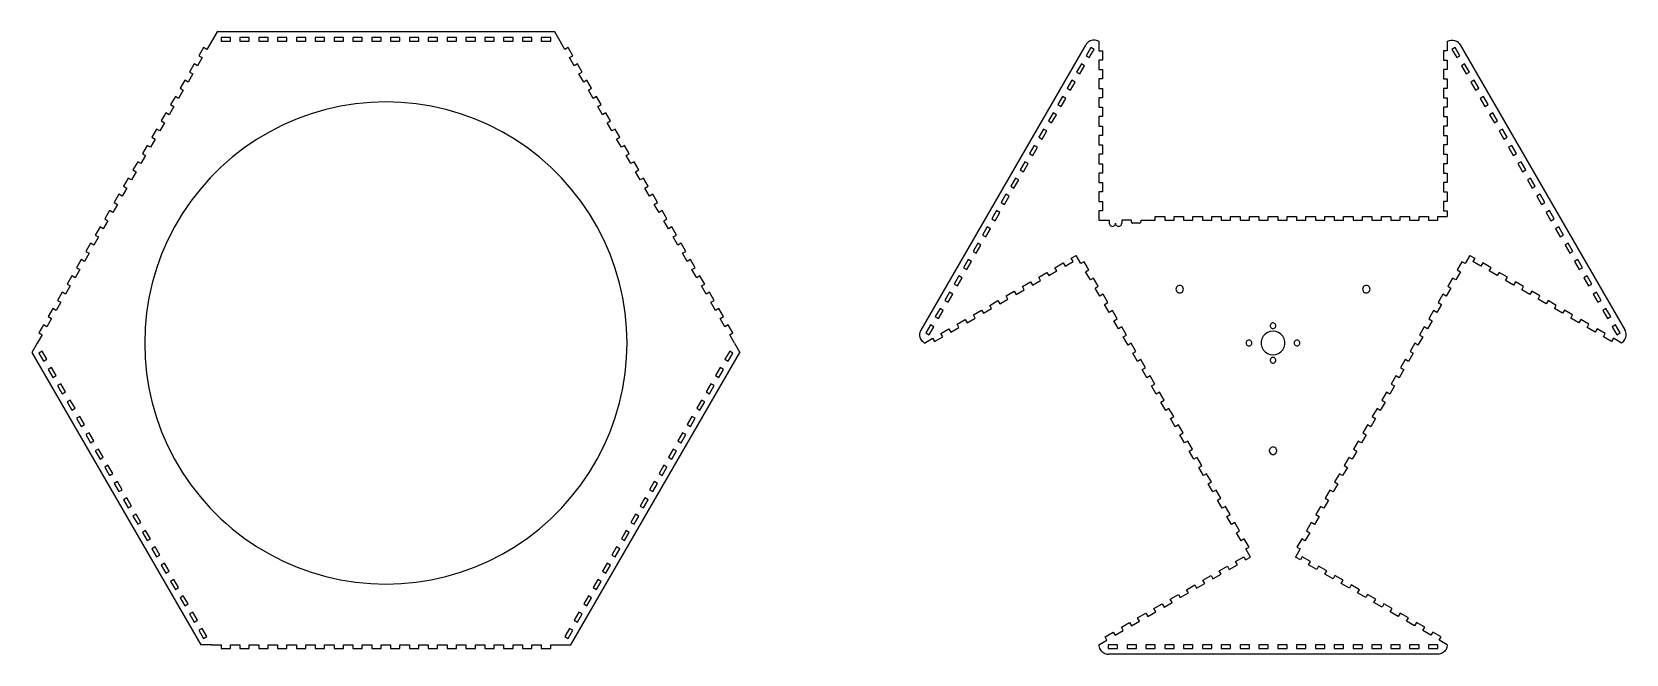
# Model space of a CAD drawing. Header units: metres. Extents: x -188 to 659, y 6 to 336.
import ezdxf

# ---------------------------------------------------------------- set-up
doc = ezdxf.new("R2010")
doc.units = ezdxf.units.M

msp = doc.modelspace()

# ---------------------------------------------------------------- linework, layer by layer
at = {"layer": 'base'}
for p, q in [((-89.4, 336.21), (-94.79, 326.88)), ((89.82, 336.21), (-89.4, 336.21)), ((-82.29, 333.21), (-87.29, 333.21)), ((-87.29, 333.21), (-87.29, 331.21)), ((-87.29, 331.21), (-82.29, 331.21)), ((-82.29, 331.21), (-82.29, 333.21)), ((-72.29, 333.21), (-77.29, 333.21)), ((-77.29, 333.21), (-77.29, 331.21)), ((-77.29, 331.21), (-72.29, 331.21)), ((-72.29, 331.21), (-72.29, 333.21)), ((-62.29, 333.21), (-67.29, 333.21)), ((-67.29, 333.21), (-67.29, 331.21)), ((-67.29, 331.21), (-62.29, 331.21)), ((-62.29, 331.21), (-62.29, 333.21)), ((-52.29, 333.21), (-57.29, 333.21)), ((-57.29, 333.21), (-57.29, 331.21)), ((-57.29, 331.21), (-52.29, 331.21)), ((-52.29, 331.21), (-52.29, 333.21)), ((-42.29, 333.21), (-47.29, 333.21)), ((-47.29, 333.21), (-47.29, 331.21)), ((-47.29, 331.21), (-42.29, 331.21)), ((-42.29, 331.21), (-42.29, 333.21)), ((-32.29, 333.21), (-37.29, 333.21)), ((-37.29, 333.21), (-37.29, 331.21)), ((-37.29, 331.21), (-32.29, 331.21)), ((-32.29, 331.21), (-32.29, 333.21)), ((-22.29, 333.21), (-27.29, 333.21)), ((-27.29, 333.21), (-27.29, 331.21)), ((-27.29, 331.21), (-22.29, 331.21)), ((-22.29, 331.21), (-22.29, 333.21)), ((-12.29, 333.21), (-17.29, 333.21)), ((-17.29, 333.21), (-17.29, 331.21)), ((-17.29, 331.21), (-12.29, 331.21)), ((-12.29, 331.21), (-12.29, 333.21)), ((-2.29, 333.21), (-7.29, 333.21)), ((-7.29, 333.21), (-7.29, 331.21)), ((-7.29, 331.21), (-2.29, 331.21)), ((-2.29, 331.21), (-2.29, 333.21)), ((7.71, 333.21), (2.71, 333.21)), ((2.71, 333.21), (2.71, 331.21)), ((2.71, 331.21), (7.71, 331.21)), ((7.71, 331.21), (7.71, 333.21)), ((17.71, 333.21), (12.71, 333.21)), ((12.71, 333.21), (12.71, 331.21)), ((12.71, 331.21), (17.71, 331.21)), ((17.71, 331.21), (17.71, 333.21)), ((27.71, 333.21), (22.71, 333.21)), ((22.71, 333.21), (22.71, 331.21)), ((22.71, 331.21), (27.71, 331.21)), ((27.71, 331.21), (27.71, 333.21)), ((37.71, 333.21), (32.71, 333.21)), ((32.71, 333.21), (32.71, 331.21)), ((32.71, 331.21), (37.71, 331.21)), ((37.71, 331.21), (37.71, 333.21)), ((47.71, 333.21), (42.71, 333.21)), ((42.71, 333.21), (42.71, 331.21)), ((42.71, 331.21), (47.71, 331.21)), ((47.71, 331.21), (47.71, 333.21)), ((57.71, 333.21), (52.71, 333.21)), ((52.71, 333.21), (52.71, 331.21)), ((52.71, 331.21), (57.71, 331.21)), ((57.71, 331.21), (57.71, 333.21)), ((67.71, 333.21), (62.71, 333.21)), ((62.71, 333.21), (62.71, 331.21)), ((62.71, 331.21), (67.71, 331.21)), ((67.71, 331.21), (67.71, 333.21)), ((77.71, 333.21), (72.71, 333.21)), ((72.71, 333.21), (72.71, 331.21)), ((72.71, 331.21), (77.71, 331.21)), ((77.71, 331.21), (77.71, 333.21)), ((87.71, 333.21), (82.71, 333.21)), ((82.71, 333.21), (82.71, 331.21)), ((82.71, 331.21), (87.71, 331.21)), ((87.71, 331.21), (87.71, 333.21)), ((92.71, 331.21), (89.82, 336.21)), ((95.21, 326.88), (92.71, 331.21)), ((372.48, 330.27), (372.05, 329.77)), ((372.98, 330.71), (372.48, 330.27)), ((373.53, 331.08), (372.98, 330.71)), ((374.12, 331.38), (373.53, 331.08)), ((374.74, 331.61), (374.12, 331.38)), ((375.39, 331.75), (374.74, 331.61)), ((376.05, 331.81), (375.39, 331.75)), ((376.71, 331.78), (376.05, 331.81)), ((377.37, 331.67), (376.71, 331.78)), ((378, 331.48), (377.37, 331.67)), ((378.61, 331.21), (378, 331.48)), ((378.61, 331.21), (378.61, 326.21)), ((563.61, 331.21), (564.19, 331.5)), ((563.61, 331.21), (563.61, 326.21)), ((564.19, 331.5), (564.81, 331.71)), ((564.81, 331.71), (565.45, 331.84)), ((565.45, 331.84), (566.11, 331.88)), ((566.11, 331.88), (566.76, 331.84)), ((566.76, 331.84), (567.4, 331.71)), ((567.4, 331.71), (568.02, 331.5)), ((568.02, 331.5), (568.61, 331.21)), ((568.61, 331.21), (569.15, 330.85)), ((569.15, 330.85), (569.64, 330.41)), ((569.64, 330.41), (570.07, 329.92)), ((-97.29, 322.55), (-99.79, 318.22)), ((-96.52, 327.88), (-99.02, 323.55)), ((-99.02, 323.55), (-97.29, 322.55)), ((-94.79, 326.88), (-96.52, 327.88)), ((96.94, 327.88), (95.21, 326.88)), ((99.44, 323.55), (96.94, 327.88)), ((97.71, 322.55), (99.44, 323.55)), ((100.21, 318.22), (97.71, 322.55)), ((284.28, 177.82), (371.68, 329.21)), ((372.05, 329.77), (371.68, 329.21)), ((374.37, 327.88), (371.87, 323.55)), ((371.87, 323.55), (373.61, 322.55)), ((373.61, 322.55), (376.11, 326.88)), ((376.11, 326.88), (374.37, 327.88)), ((378.61, 326.21), (380.61, 326.21)), ((380.61, 326.21), (380.61, 321.21)), ((561.61, 326.21), (561.61, 321.21)), ((563.61, 326.21), (561.61, 326.21)), ((567.84, 327.88), (566.11, 326.88)), ((566.11, 326.88), (568.61, 322.55)), ((570.34, 323.55), (567.84, 327.88)), ((568.61, 322.55), (570.34, 323.55)), ((570.07, 329.92), (570.44, 329.38)), ((570.44, 329.38), (657.84, 177.99)), ((-102.29, 313.89), (-104.79, 309.56)), ((-101.52, 319.22), (-104.02, 314.89)), ((-104.02, 314.89), (-102.29, 313.89)), ((-99.79, 318.22), (-101.52, 319.22)), ((101.94, 319.22), (100.21, 318.22)), ((104.44, 314.89), (101.94, 319.22)), ((102.71, 313.89), (104.44, 314.89)), ((105.21, 309.56), (102.71, 313.89)), ((369.37, 319.22), (366.87, 314.89)), ((366.87, 314.89), (368.61, 313.89)), ((368.61, 313.89), (371.11, 318.22)), ((371.11, 318.22), (369.37, 319.22)), ((378.61, 321.21), (378.61, 316.21)), ((380.61, 321.21), (378.61, 321.21)), ((378.61, 316.21), (380.61, 316.21)), ((380.61, 316.21), (380.61, 311.21)), ((561.61, 321.21), (563.61, 321.21)), ((563.61, 316.21), (561.61, 316.21)), ((561.61, 316.21), (561.61, 311.21)), ((563.61, 321.21), (563.61, 316.21)), ((572.84, 319.22), (571.11, 318.22)), ((571.11, 318.22), (573.61, 313.89)), ((575.34, 314.89), (572.84, 319.22)), ((573.61, 313.89), (575.34, 314.89)), ((-107.29, 305.23), (-109.79, 300.9)), ((-106.52, 310.56), (-109.02, 306.23)), ((-109.02, 306.23), (-107.29, 305.23)), ((-104.79, 309.56), (-106.52, 310.56)), ((106.94, 310.56), (105.21, 309.56)), ((109.44, 306.23), (106.94, 310.56)), ((107.71, 305.23), (109.44, 306.23)), ((110.21, 300.9), (107.71, 305.23)), ((364.37, 310.56), (361.87, 306.23)), ((361.87, 306.23), (363.61, 305.23)), ((363.61, 305.23), (366.11, 309.56)), ((366.11, 309.56), (364.37, 310.56)), ((380.61, 311.21), (378.61, 311.21)), ((378.61, 311.21), (378.61, 306.21)), ((378.61, 306.21), (380.61, 306.21)), ((380.61, 306.21), (380.61, 301.21)), ((561.61, 311.21), (563.61, 311.21)), ((563.61, 306.21), (561.61, 306.21)), ((561.61, 306.21), (561.61, 301.21)), ((563.61, 311.21), (563.61, 306.21)), ((577.84, 310.56), (576.11, 309.56)), ((576.11, 309.56), (578.61, 305.23)), ((580.34, 306.23), (577.84, 310.56)), ((578.61, 305.23), (580.34, 306.23)), ((-112.29, 296.57), (-114.79, 292.24)), ((-111.52, 301.9), (-114.02, 297.57)), ((-114.02, 297.57), (-112.29, 296.57)), ((-109.79, 300.9), (-111.52, 301.9)), ((-23.78, 296.73), (-31.62, 294.97)), ((-15.83, 297.99), (-23.78, 296.73)), ((-7.83, 298.74), (-15.83, 297.99)), ((0.21, 298.99), (-7.83, 298.74)), ((8.25, 298.74), (0.21, 298.99)), ((16.25, 297.99), (8.25, 298.74)), ((24.19, 296.73), (16.25, 297.99)), ((32.04, 294.97), (24.19, 296.73)), ((111.94, 301.9), (110.21, 300.9)), ((114.44, 297.57), (111.94, 301.9)), ((112.71, 296.57), (114.44, 297.57)), ((115.21, 292.24), (112.71, 296.57)), ((359.37, 301.9), (356.87, 297.57)), ((356.87, 297.57), (358.61, 296.57)), ((358.61, 296.57), (361.11, 300.9)), ((361.11, 300.9), (359.37, 301.9)), ((378.61, 301.21), (378.61, 296.21)), ((380.61, 301.21), (378.61, 301.21)), ((378.61, 296.21), (380.61, 296.21)), ((380.61, 296.21), (380.61, 291.21)), ((561.61, 301.21), (563.61, 301.21)), ((563.61, 296.21), (561.61, 296.21)), ((561.61, 296.21), (561.61, 291.21)), ((563.61, 301.21), (563.61, 296.21)), ((582.84, 301.9), (581.11, 300.9)), ((581.11, 300.9), (583.61, 296.57)), ((585.34, 297.57), (582.84, 301.9)), ((583.61, 296.57), (585.34, 297.57)), ((-117.29, 287.91), (-119.79, 283.58)), ((-116.52, 293.24), (-119.02, 288.91)), ((-119.02, 288.91), (-117.29, 287.91)), ((-114.79, 292.24), (-116.52, 293.24)), ((-46.91, 290.01), (-54.29, 286.81)), ((-39.35, 292.73), (-46.91, 290.01)), ((-31.62, 294.97), (-39.35, 292.73)), ((39.76, 292.73), (32.04, 294.97)), ((47.33, 290.01), (39.76, 292.73)), ((54.71, 286.81), (47.33, 290.01)), ((116.94, 293.24), (115.21, 292.24)), ((119.44, 288.91), (116.94, 293.24)), ((117.71, 287.91), (119.44, 288.91)), ((120.21, 283.58), (117.71, 287.91)), ((354.37, 293.24), (351.87, 288.91)), ((351.87, 288.91), (353.61, 287.91)), ((353.61, 287.91), (356.11, 292.24)), ((356.11, 292.24), (354.37, 293.24)), ((378.61, 291.21), (378.61, 286.21)), ((380.61, 291.21), (378.61, 291.21)), ((561.61, 291.21), (563.61, 291.21)), ((563.61, 291.21), (563.61, 286.21)), ((587.84, 293.24), (586.11, 292.24)), ((586.11, 292.24), (588.61, 287.91)), ((590.34, 288.91), (587.84, 293.24)), ((588.61, 287.91), (590.34, 288.91)), ((-121.52, 284.58), (-124.02, 280.25)), ((-124.02, 280.25), (-122.29, 279.25)), ((-119.79, 283.58), (-121.52, 284.58)), ((-61.46, 283.16), (-68.38, 279.07)), ((-54.29, 286.81), (-61.46, 283.16)), ((61.87, 283.16), (54.71, 286.81)), ((68.79, 279.07), (61.87, 283.16)), ((121.94, 284.58), (120.21, 283.58)), ((124.44, 280.25), (121.94, 284.58)), ((122.71, 279.25), (124.44, 280.25)), ((349.37, 284.58), (346.87, 280.25)), ((346.87, 280.25), (348.61, 279.25)), ((348.61, 279.25), (351.11, 283.58)), ((351.11, 283.58), (349.37, 284.58)), ((378.61, 286.21), (380.61, 286.21)), ((378.61, 281.21), (378.61, 276.21)), ((380.61, 281.21), (378.61, 281.21)), ((380.61, 286.21), (380.61, 281.21)), ((563.61, 286.21), (561.61, 286.21)), ((561.61, 286.21), (561.61, 281.21)), ((561.61, 281.21), (563.61, 281.21)), ((563.61, 281.21), (563.61, 276.21)), ((592.84, 284.58), (591.11, 283.58)), ((591.11, 283.58), (593.61, 279.25)), ((595.34, 280.25), (592.84, 284.58)), ((593.61, 279.25), (595.34, 280.25)), ((-126.52, 275.92), (-129.02, 271.59)), ((-129.02, 271.59), (-127.29, 270.59)), ((-124.79, 274.92), (-126.52, 275.92)), ((-122.29, 279.25), (-124.79, 274.92)), ((-75.03, 274.55), (-81.38, 269.62)), ((-68.38, 279.07), (-75.03, 274.55)), ((75.45, 274.55), (68.79, 279.07)), ((81.8, 269.62), (75.45, 274.55)), ((125.21, 274.92), (122.71, 279.25)), ((126.94, 275.92), (125.21, 274.92)), ((129.44, 271.59), (126.94, 275.92)), ((127.71, 270.59), (129.44, 271.59)), ((344.37, 275.92), (341.87, 271.59)), ((341.87, 271.59), (343.61, 270.59)), ((343.61, 270.59), (346.11, 274.92)), ((346.11, 274.92), (344.37, 275.92)), ((378.61, 276.21), (380.61, 276.21)), ((378.61, 271.21), (378.61, 266.21)), ((380.61, 271.21), (378.61, 271.21)), ((380.61, 276.21), (380.61, 271.21)), ((563.61, 276.21), (561.61, 276.21)), ((561.61, 276.21), (561.61, 271.21)), ((561.61, 271.21), (563.61, 271.21)), ((563.61, 271.21), (563.61, 266.21)), ((597.84, 275.92), (596.11, 274.92)), ((596.11, 274.92), (598.61, 270.59)), ((600.34, 271.59), (597.84, 275.92)), ((598.61, 270.59), (600.34, 271.59)), ((-131.52, 267.26), (-134.02, 262.93)), ((-134.02, 262.93), (-132.29, 261.93)), ((-129.79, 266.26), (-131.52, 267.26)), ((-127.29, 270.59), (-129.79, 266.26)), ((-87.41, 264.3), (-93.1, 258.62)), ((-81.38, 269.62), (-87.41, 264.3)), ((87.83, 264.3), (81.8, 269.62)), ((93.52, 258.62), (87.83, 264.3)), ((130.21, 266.26), (127.71, 270.59)), ((131.94, 267.26), (130.21, 266.26)), ((134.44, 262.93), (131.94, 267.26)), ((132.71, 261.93), (134.44, 262.93)), ((339.37, 267.26), (336.87, 262.93)), ((336.87, 262.93), (338.61, 261.93)), ((338.61, 261.93), (341.11, 266.26)), ((341.11, 266.26), (339.37, 267.26)), ((378.61, 266.21), (380.61, 266.21)), ((380.61, 266.21), (380.61, 261.21)), ((563.61, 266.21), (561.61, 266.21)), ((561.61, 266.21), (561.61, 261.21)), ((602.84, 267.26), (601.11, 266.26)), ((601.11, 266.26), (603.61, 261.93)), ((605.34, 262.93), (602.84, 267.26)), ((603.61, 261.93), (605.34, 262.93)), ((-136.52, 258.6), (-139.02, 254.27)), ((-139.02, 254.27), (-137.29, 253.27)), ((-134.79, 257.6), (-136.52, 258.6)), ((-132.29, 261.93), (-134.79, 257.6)), ((-93.1, 258.62), (-98.42, 252.58)), ((98.83, 252.58), (93.52, 258.62)), ((135.21, 257.6), (132.71, 261.93)), ((136.94, 258.6), (135.21, 257.6)), ((139.44, 254.27), (136.94, 258.6)), ((137.71, 253.27), (139.44, 254.27)), ((334.37, 258.6), (331.87, 254.27)), ((331.87, 254.27), (333.61, 253.27)), ((333.61, 253.27), (336.11, 257.6)), ((336.11, 257.6), (334.37, 258.6)), ((378.61, 261.21), (378.61, 256.21)), ((380.61, 261.21), (378.61, 261.21)), ((378.61, 256.21), (380.61, 256.21)), ((380.61, 256.21), (380.61, 251.21)), ((561.61, 261.21), (563.61, 261.21)), ((563.61, 256.21), (561.61, 256.21)), ((561.61, 256.21), (561.61, 251.21)), ((563.61, 261.21), (563.61, 256.21)), ((607.84, 258.6), (606.11, 257.6)), ((606.11, 257.6), (608.61, 253.27)), ((610.34, 254.27), (607.84, 258.6)), ((608.61, 253.27), (610.34, 254.27)), ((-141.52, 249.94), (-144.02, 245.61)), ((-144.02, 245.61), (-142.29, 244.61)), ((-139.79, 248.94), (-141.52, 249.94)), ((-137.29, 253.27), (-139.79, 248.94)), ((-103.35, 246.23), (-107.87, 239.58)), ((-98.42, 252.58), (-103.35, 246.23)), ((103.76, 246.23), (98.83, 252.58)), ((108.28, 239.58), (103.76, 246.23)), ((140.21, 248.94), (137.71, 253.27)), ((141.94, 249.94), (140.21, 248.94)), ((144.44, 245.61), (141.94, 249.94)), ((142.71, 244.61), (144.44, 245.61)), ((329.37, 249.94), (326.87, 245.61)), ((326.87, 245.61), (328.61, 244.61)), ((328.61, 244.61), (331.11, 248.94)), ((331.11, 248.94), (329.37, 249.94)), ((378.61, 251.21), (378.61, 246.21)), ((380.61, 251.21), (378.61, 251.21)), ((378.61, 246.21), (380.61, 246.21)), ((380.61, 246.21), (380.61, 241.21)), ((561.61, 251.21), (563.61, 251.21)), ((561.61, 246.21), (561.61, 241.21)), ((563.61, 246.21), (561.61, 246.21)), ((563.61, 251.21), (563.61, 246.21)), ((612.84, 249.94), (611.11, 248.94)), ((611.11, 248.94), (613.61, 244.61)), ((615.34, 245.61), (612.84, 249.94)), ((613.61, 244.61), (615.34, 245.61)), ((-146.52, 241.28), (-149.02, 236.95)), ((-149.02, 236.95), (-147.29, 235.95)), ((-144.79, 240.28), (-146.52, 241.28)), ((-142.29, 244.61), (-144.79, 240.28)), ((-107.87, 239.58), (-111.96, 232.66)), ((112.38, 232.66), (108.28, 239.58)), ((145.21, 240.28), (142.71, 244.61)), ((146.94, 241.28), (145.21, 240.28)), ((149.44, 236.95), (146.94, 241.28)), ((147.71, 235.95), (149.44, 236.95)), ((324.37, 241.28), (321.87, 236.95)), ((321.87, 236.95), (323.61, 235.95)), ((323.61, 235.95), (326.11, 240.28)), ((326.11, 240.28), (324.37, 241.28)), ((380.61, 241.21), (378.61, 241.21)), ((378.61, 241.21), (378.61, 236.21)), ((408.61, 236.21), (408.61, 238.21)), ((408.61, 238.21), (413.61, 238.21)), ((413.61, 238.21), (413.61, 236.21)), ((418.61, 238.21), (423.61, 238.21)), ((418.61, 236.21), (418.61, 238.21)), ((423.61, 238.21), (423.61, 236.21)), ((428.61, 238.21), (433.61, 238.21)), ((428.61, 236.21), (428.61, 238.21)), ((433.61, 238.21), (433.61, 236.21)), ((438.61, 238.21), (443.61, 238.21)), ((438.61, 236.21), (438.61, 238.21)), ((443.61, 238.21), (443.61, 236.21)), ((448.61, 236.21), (448.61, 238.21)), ((448.61, 238.21), (453.61, 238.21)), ((453.61, 238.21), (453.61, 236.21)), ((458.61, 238.21), (463.61, 238.21)), ((458.61, 236.21), (458.61, 238.21)), ((463.61, 238.21), (463.61, 236.21)), ((468.61, 238.21), (473.61, 238.21)), ((468.61, 236.21), (468.61, 238.21)), ((473.61, 238.21), (473.61, 236.21)), ((478.61, 236.21), (478.61, 238.21)), ((478.61, 238.21), (483.61, 238.21)), ((483.61, 238.21), (483.61, 236.21)), ((488.61, 238.21), (493.61, 238.21)), ((488.61, 236.21), (488.61, 238.21)), ((493.61, 238.21), (493.61, 236.21)), ((498.61, 238.21), (503.61, 238.21)), ((498.61, 236.21), (498.61, 238.21)), ((503.61, 238.21), (503.61, 236.21)), ((508.61, 238.21), (513.61, 238.21)), ((508.61, 236.21), (508.61, 238.21)), ((513.61, 238.21), (513.61, 236.21)), ((518.61, 236.21), (518.61, 238.21)), ((518.61, 238.21), (523.61, 238.21)), ((523.61, 238.21), (523.61, 236.21)), ((528.61, 238.21), (533.61, 238.21)), ((528.61, 236.21), (528.61, 238.21)), ((533.61, 238.21), (533.61, 236.21)), ((538.61, 238.21), (543.61, 238.21)), ((538.61, 236.21), (538.61, 238.21)), ((543.61, 238.21), (543.61, 236.21)), ((548.61, 236.21), (548.61, 238.21)), ((548.61, 238.21), (553.61, 238.21)), ((553.61, 238.21), (553.61, 236.21)), ((558.61, 236.21), (558.61, 238.21)), ((558.61, 238.21), (563.61, 238.21)), ((561.61, 241.21), (563.61, 241.21)), ((563.61, 241.21), (563.61, 238.21)), ((617.84, 241.28), (616.11, 240.28)), ((616.11, 240.28), (618.61, 235.95)), ((620.34, 236.95), (617.84, 241.28)), ((618.61, 235.95), (620.34, 236.95)), ((-151.52, 232.62), (-154.02, 228.29)), ((-149.79, 231.62), (-151.52, 232.62)), ((-147.29, 235.95), (-149.79, 231.62)), ((-111.96, 232.66), (-115.61, 225.49)), ((116.03, 225.49), (112.38, 232.66)), ((150.21, 231.62), (147.71, 235.95)), ((151.94, 232.62), (150.21, 231.62)), ((154.44, 228.29), (151.94, 232.62)), ((319.37, 232.62), (316.87, 228.29)), ((318.61, 227.29), (321.11, 231.62)), ((321.11, 231.62), (319.37, 232.62)), ((378.61, 236.21), (384.22, 236.21)), ((384.22, 236.21), (384.22, 234.56)), ((384.22, 234.56), (384.27, 234.13)), ((384.27, 234.13), (384.44, 233.73)), ((384.44, 233.73), (384.7, 233.39)), ((384.7, 233.39), (385.04, 233.13)), ((385.04, 233.13), (385.44, 232.97)), ((385.44, 232.97), (385.87, 232.91)), ((385.87, 232.91), (386.29, 232.97)), ((386.29, 232.97), (386.69, 233.13)), ((386.69, 233.13), (387.03, 233.39)), ((387.03, 233.39), (387.3, 233.73)), ((387.3, 233.73), (387.46, 234.13)), ((387.46, 234.13), (387.52, 234.56)), ((387.52, 234.56), (387.57, 234.13)), ((387.57, 234.13), (387.74, 233.73)), ((387.74, 233.73), (388, 233.39)), ((388, 233.39), (388.34, 233.13)), ((388.34, 233.13), (388.74, 232.97)), ((388.74, 232.97), (389.17, 232.91)), ((389.17, 232.91), (389.59, 232.97)), ((389.59, 232.97), (389.99, 233.13)), ((389.99, 233.13), (390.33, 233.39)), ((390.33, 233.39), (390.6, 233.73)), ((390.6, 233.73), (390.76, 234.13)), ((390.76, 234.13), (390.82, 234.56)), ((395.91, 236.21), (390.82, 236.21)), ((390.82, 236.21), (390.82, 234.56)), ((395.91, 235.41), (395.91, 236.21)), ((395.91, 235.41), (395.94, 235.2)), ((395.94, 235.2), (396.02, 235.01)), ((396.02, 235.01), (396.15, 234.84)), ((396.15, 234.84), (396.31, 234.72)), ((396.31, 234.72), (396.51, 234.64)), ((396.51, 234.64), (396.71, 234.61)), ((400.11, 234.61), (396.71, 234.61)), ((400.11, 234.61), (400.32, 234.64)), ((400.32, 234.64), (400.51, 234.72)), ((400.51, 234.72), (400.68, 234.84)), ((400.68, 234.84), (400.81, 235.01)), ((400.81, 235.01), (400.89, 235.2)), ((400.89, 235.2), (400.91, 235.41)), ((400.91, 236.21), (408.61, 236.21)), ((400.91, 236.21), (400.91, 235.41)), ((413.61, 236.21), (418.61, 236.21)), ((423.61, 236.21), (428.61, 236.21)), ((433.61, 236.21), (438.61, 236.21)), ((443.61, 236.21), (448.61, 236.21)), ((453.61, 236.21), (458.61, 236.21)), ((463.61, 236.21), (468.61, 236.21)), ((473.61, 236.21), (478.61, 236.21)), ((483.61, 236.21), (488.61, 236.21)), ((493.61, 236.21), (498.61, 236.21)), ((503.61, 236.21), (508.61, 236.21)), ((513.61, 236.21), (518.61, 236.21)), ((523.61, 236.21), (528.61, 236.21)), ((533.61, 236.21), (538.61, 236.21)), ((543.61, 236.21), (548.61, 236.21)), ((553.61, 236.21), (558.61, 236.21)), ((622.84, 232.62), (621.11, 231.62)), ((621.11, 231.62), (623.61, 227.29)), ((625.34, 228.29), (622.84, 232.62)), ((-156.52, 223.96), (-159.02, 219.63)), ((-154.79, 222.96), (-156.52, 223.96)), ((-152.29, 227.29), (-154.79, 222.96)), ((-154.02, 228.29), (-152.29, 227.29)), ((-115.61, 225.49), (-118.8, 218.11)), ((119.22, 218.11), (116.03, 225.49)), ((152.71, 227.29), (154.44, 228.29)), ((155.21, 222.96), (152.71, 227.29)), ((156.94, 223.96), (155.21, 222.96)), ((159.44, 219.63), (156.94, 223.96)), ((314.37, 223.96), (311.87, 219.63)), ((313.61, 218.63), (316.11, 222.96)), ((316.11, 222.96), (314.37, 223.96)), ((316.87, 228.29), (318.61, 227.29)), ((623.61, 227.29), (625.34, 228.29)), ((627.84, 223.96), (626.11, 222.96)), ((626.11, 222.96), (628.61, 218.63)), ((630.34, 219.63), (627.84, 223.96)), ((-161.52, 215.3), (-164.02, 210.97)), ((-159.79, 214.3), (-161.52, 215.3)), ((-157.29, 218.63), (-159.79, 214.3)), ((-159.02, 219.63), (-157.29, 218.63)), ((-118.8, 218.11), (-121.53, 210.55)), ((121.94, 210.55), (119.22, 218.11)), ((157.71, 218.63), (159.44, 219.63)), ((160.21, 214.3), (157.71, 218.63)), ((161.94, 215.3), (160.21, 214.3)), ((164.44, 210.97), (161.94, 215.3)), ((309.37, 215.3), (306.87, 210.97)), ((308.61, 209.97), (311.11, 214.3)), ((311.11, 214.3), (309.37, 215.3)), ((311.87, 219.63), (313.61, 218.63)), ((355.39, 210.99), (359.72, 213.49)), ((359.72, 213.49), (360.72, 211.76)), ((360.72, 211.76), (365.05, 214.26)), ((364.05, 215.99), (366.65, 217.49)), ((365.05, 214.26), (364.05, 215.99)), ((369.15, 213.16), (366.65, 217.49)), ((370.88, 214.16), (369.15, 213.16)), ((373.38, 209.83), (370.88, 214.16)), ((571.33, 214.16), (568.83, 209.83)), ((573.07, 213.16), (571.33, 214.16)), ((575.57, 217.49), (573.07, 213.16)), ((575.57, 217.49), (578.16, 215.99)), ((578.16, 215.99), (577.16, 214.26)), ((581.49, 211.76), (577.16, 214.26)), ((582.49, 213.49), (581.49, 211.76)), ((586.82, 210.99), (582.49, 213.49)), ((628.61, 218.63), (630.34, 219.63)), ((632.84, 215.3), (631.11, 214.3)), ((631.11, 214.3), (633.61, 209.97)), ((635.34, 210.97), (632.84, 215.3)), ((-166.52, 206.64), (-169.02, 202.31)), ((-164.79, 205.64), (-166.52, 206.64)), ((-162.29, 209.97), (-164.79, 205.64)), ((-164.02, 210.97), (-162.29, 209.97)), ((-121.53, 210.55), (-123.77, 202.83)), ((124.19, 202.83), (121.94, 210.55)), ((162.71, 209.97), (164.44, 210.97)), ((165.21, 205.64), (162.71, 209.97)), ((166.94, 206.64), (165.21, 205.64)), ((169.44, 202.31), (166.94, 206.64)), ((304.37, 206.64), (301.87, 202.31)), ((303.61, 201.31), (306.11, 205.64)), ((306.11, 205.64), (304.37, 206.64)), ((306.87, 210.97), (308.61, 209.97)), ((338.07, 200.99), (342.4, 203.49)), ((342.4, 203.49), (343.4, 201.76)), ((343.4, 201.76), (347.73, 204.26)), ((346.73, 205.99), (351.06, 208.49)), ((347.73, 204.26), (346.73, 205.99)), ((351.06, 208.49), (352.06, 206.76)), ((352.06, 206.76), (356.39, 209.26)), ((356.39, 209.26), (355.39, 210.99)), ((371.65, 208.83), (373.38, 209.83)), ((374.15, 204.5), (371.65, 208.83)), ((375.88, 205.5), (374.15, 204.5)), ((378.38, 201.17), (375.88, 205.5)), ((566.33, 205.5), (563.83, 201.17)), ((568.07, 204.5), (566.33, 205.5)), ((570.57, 208.83), (568.07, 204.5)), ((568.83, 209.83), (570.57, 208.83)), ((585.82, 209.26), (586.82, 210.99)), ((590.16, 206.76), (585.82, 209.26)), ((591.16, 208.49), (590.16, 206.76)), ((595.49, 205.99), (591.16, 208.49)), ((594.49, 204.26), (595.49, 205.99)), ((598.82, 201.76), (594.49, 204.26)), ((599.82, 203.49), (598.82, 201.76)), ((604.15, 200.99), (599.82, 203.49)), ((633.61, 209.97), (635.34, 210.97)), ((637.84, 206.64), (636.11, 205.64)), ((636.11, 205.64), (638.61, 201.31)), ((640.34, 202.31), (637.84, 206.64)), ((-171.52, 197.98), (-174.02, 193.65)), ((-169.79, 196.98), (-171.52, 197.98)), ((-167.29, 201.31), (-169.79, 196.98)), ((-169.02, 202.31), (-167.29, 201.31)), ((-125.52, 194.98), (-126.78, 187.04)), ((-123.77, 202.83), (-125.52, 194.98)), ((125.94, 194.98), (124.19, 202.83)), ((127.2, 187.04), (125.94, 194.98)), ((167.71, 201.31), (169.44, 202.31)), ((170.21, 196.98), (167.71, 201.31)), ((171.94, 197.98), (170.21, 196.98)), ((174.44, 193.65), (171.94, 197.98)), ((299.37, 197.98), (296.87, 193.65)), ((298.61, 192.65), (301.11, 196.98)), ((301.11, 196.98), (299.37, 197.98)), ((301.87, 202.31), (303.61, 201.31)), ((329.41, 195.99), (333.74, 198.49)), ((330.41, 194.26), (329.41, 195.99)), ((333.74, 198.49), (334.74, 196.76)), ((334.74, 196.76), (339.07, 199.26)), ((339.07, 199.26), (338.07, 200.99)), ((376.65, 200.17), (378.38, 201.17)), ((379.15, 195.84), (376.65, 200.17)), ((380.88, 196.84), (379.15, 195.84)), ((383.38, 192.51), (380.88, 196.84)), ((419.64, 200.11), (419.57, 199.59)), ((419.57, 199.59), (419.64, 199.08)), ((419.84, 200.59), (419.64, 200.11)), ((419.64, 199.08), (419.84, 198.59)), ((420.16, 201.01), (419.84, 200.59)), ((419.84, 198.59), (420.16, 198.18)), ((420.57, 201.33), (420.16, 201.01)), ((420.16, 198.18), (420.57, 197.86)), ((421.05, 201.53), (420.57, 201.33)), ((420.57, 197.86), (420.81, 197.76)), ((420.81, 197.76), (421.05, 197.66)), ((421.57, 201.59), (421.05, 201.53)), ((421.05, 197.66), (421.57, 197.59)), ((422.09, 201.53), (421.57, 201.59)), ((421.57, 197.59), (422.09, 197.66)), ((422.57, 201.33), (422.09, 201.53)), ((422.09, 197.66), (422.57, 197.86)), ((422.78, 201.17), (422.57, 201.33)), ((422.57, 197.86), (422.98, 198.18)), ((422.98, 201.01), (422.78, 201.17)), ((423.3, 200.59), (422.98, 201.01)), ((422.98, 198.18), (423.3, 198.59)), ((423.5, 200.11), (423.3, 200.59)), ((423.3, 198.59), (423.5, 199.08)), ((423.57, 199.59), (423.5, 200.11)), ((423.5, 199.08), (423.57, 199.59)), ((518.71, 200.11), (518.64, 199.59)), ((518.64, 199.59), (518.71, 199.08)), ((518.91, 200.59), (518.71, 200.11)), ((518.71, 199.08), (518.91, 198.59)), ((519.23, 201.01), (518.91, 200.59)), ((518.91, 198.59), (519.23, 198.18)), ((519.44, 201.17), (519.23, 201.01)), ((519.23, 198.18), (519.64, 197.86)), ((519.64, 201.33), (519.44, 201.17)), ((520.13, 201.53), (519.64, 201.33)), ((519.64, 197.86), (520.13, 197.66)), ((520.64, 201.59), (520.13, 201.53)), ((520.13, 197.66), (520.64, 197.59)), ((521.16, 201.53), (520.64, 201.59)), ((520.64, 197.59), (521.16, 197.66)), ((521.64, 201.33), (521.16, 201.53)), ((521.16, 197.66), (521.4, 197.76)), ((521.4, 197.76), (521.64, 197.86)), ((522.06, 201.01), (521.64, 201.33)), ((521.64, 197.86), (522.06, 198.18)), ((522.38, 200.59), (522.06, 201.01)), ((522.06, 198.18), (522.38, 198.59)), ((522.58, 200.11), (522.38, 200.59)), ((522.38, 198.59), (522.58, 199.08)), ((522.64, 199.59), (522.58, 200.11)), ((522.58, 199.08), (522.64, 199.59)), ((561.33, 196.84), (558.83, 192.51)), ((563.07, 195.84), (561.33, 196.84)), ((565.57, 200.17), (563.07, 195.84)), ((563.83, 201.17), (565.57, 200.17)), ((603.15, 199.26), (604.15, 200.99)), ((607.48, 196.76), (603.15, 199.26)), ((608.48, 198.49), (607.48, 196.76)), ((612.81, 195.99), (608.48, 198.49)), ((611.81, 194.26), (612.81, 195.99)), ((638.61, 201.31), (640.34, 202.31)), ((642.84, 197.98), (641.11, 196.98)), ((641.11, 196.98), (643.61, 192.65)), ((645.34, 193.65), (642.84, 197.98)), ((-176.52, 189.32), (-179.02, 184.98)), ((-174.79, 188.32), (-176.52, 189.32)), ((-172.29, 192.65), (-174.79, 188.32)), ((-174.02, 193.65), (-172.29, 192.65)), ((-126.78, 187.04), (-127.54, 179.03)), ((127.96, 179.03), (127.2, 187.04)), ((172.71, 192.65), (174.44, 193.65)), ((175.21, 188.32), (172.71, 192.65)), ((176.94, 189.32), (175.21, 188.32)), ((179.44, 184.98), (176.94, 189.32)), ((294.37, 189.32), (291.87, 184.98)), ((293.61, 183.98), (296.11, 188.32)), ((296.11, 188.32), (294.37, 189.32)), ((296.87, 193.65), (298.61, 192.65)), ((312.09, 185.99), (316.42, 188.49)), ((316.42, 188.49), (317.42, 186.76)), ((317.42, 186.76), (321.75, 189.26)), ((320.75, 190.99), (325.08, 193.49)), ((321.75, 189.26), (320.75, 190.99)), ((325.08, 193.49), (326.08, 191.76)), ((326.08, 191.76), (330.41, 194.26)), ((381.65, 191.51), (383.38, 192.51)), ((384.15, 187.18), (381.65, 191.51)), ((385.88, 188.18), (384.15, 187.18)), ((388.38, 183.85), (385.88, 188.18)), ((556.33, 188.18), (553.83, 183.85)), ((558.07, 187.18), (556.33, 188.18)), ((560.57, 191.51), (558.07, 187.18)), ((558.83, 192.51), (560.57, 191.51)), ((616.14, 191.76), (611.81, 194.26)), ((617.14, 193.49), (616.14, 191.76)), ((621.47, 190.99), (617.14, 193.49)), ((620.47, 189.26), (621.47, 190.99)), ((624.8, 186.76), (620.47, 189.26)), ((625.8, 188.49), (624.8, 186.76)), ((630.13, 185.99), (625.8, 188.49)), ((643.61, 192.65), (645.34, 193.65)), ((647.84, 189.32), (646.11, 188.32)), ((646.11, 188.32), (648.61, 183.98)), ((650.34, 184.98), (647.84, 189.32)), ((-181.52, 180.65), (-184.02, 176.32)), ((-179.79, 179.65), (-181.52, 180.65)), ((-177.29, 183.98), (-179.79, 179.65)), ((-179.02, 184.98), (-177.29, 183.98)), ((-127.54, 179.03), (-127.79, 170.99)), ((128.21, 170.99), (127.96, 179.03)), ((177.71, 183.98), (179.44, 184.98)), ((180.21, 179.65), (177.71, 183.98)), ((181.94, 180.65), (180.21, 179.65)), ((184.44, 176.32), (181.94, 180.65)), ((283.99, 177.24), (284.28, 177.82)), ((289.37, 180.65), (286.87, 176.32)), ((288.61, 175.32), (291.11, 179.65)), ((291.11, 179.65), (289.37, 180.65)), ((291.87, 184.98), (293.61, 183.98)), ((294.77, 175.99), (299.1, 178.49)), ((299.1, 178.49), (300.1, 176.76)), ((300.1, 176.76), (304.43, 179.26)), ((303.43, 180.99), (307.76, 183.49)), ((304.43, 179.26), (303.43, 180.99)), ((307.76, 183.49), (308.76, 181.76)), ((308.76, 181.76), (313.09, 184.26)), ((313.09, 184.26), (312.09, 185.99)), ((386.65, 182.85), (388.38, 183.85)), ((389.15, 178.52), (386.65, 182.85)), ((390.88, 179.52), (389.15, 178.52)), ((393.38, 175.19), (390.88, 179.52)), ((469.69, 180.66), (469.61, 180.28)), ((469.61, 180.28), (469.62, 180.08)), ((469.62, 180.08), (469.63, 179.89)), ((469.63, 179.89), (469.76, 179.52)), ((469.87, 181.01), (469.69, 180.66)), ((469.76, 179.52), (469.97, 179.19)), ((470.13, 181.3), (469.87, 181.01)), ((469.97, 179.19), (470.26, 178.93)), ((470.46, 181.52), (470.13, 181.3)), ((470.26, 178.93), (470.61, 178.75)), ((470.83, 181.64), (470.46, 181.52)), ((470.61, 178.75), (471, 178.67)), ((471.22, 181.66), (470.83, 181.64)), ((471, 178.67), (471.11, 178.68)), ((471.11, 178.68), (471.39, 178.69)), ((471.6, 181.58), (471.22, 181.66)), ((471.39, 178.69), (471.76, 178.82)), ((471.95, 181.41), (471.6, 181.58)), ((471.76, 178.82), (472.09, 179.03)), ((472.24, 181.15), (471.95, 181.41)), ((472.09, 179.03), (472.35, 179.32)), ((472.46, 180.82), (472.24, 181.15)), ((472.35, 179.32), (472.52, 179.67)), ((472.58, 180.45), (472.46, 180.82)), ((472.52, 179.67), (472.6, 180.05)), ((472.6, 180.1), (472.58, 180.45)), ((472.6, 180.05), (472.6, 180.1)), ((551.33, 179.52), (548.83, 175.19)), ((553.07, 178.52), (551.33, 179.52)), ((555.57, 182.85), (553.07, 178.52)), ((553.83, 183.85), (555.57, 182.85)), ((629.13, 184.26), (630.13, 185.99)), ((633.46, 181.76), (629.13, 184.26)), ((634.46, 183.49), (633.46, 181.76)), ((638.79, 180.99), (634.46, 183.49)), ((637.79, 179.26), (638.79, 180.99)), ((642.12, 176.76), (637.79, 179.26)), ((643.12, 178.49), (642.12, 176.76)), ((647.45, 175.99), (643.12, 178.49)), ((648.61, 183.98), (650.34, 184.98)), ((652.84, 180.65), (651.11, 179.65)), ((651.11, 179.65), (653.61, 175.32)), ((655.34, 176.32), (652.84, 180.65)), ((658.14, 177.39), (657.84, 177.99)), ((-184.79, 170.99), (-187.68, 165.99)), ((-182.29, 175.32), (-184.79, 170.99)), ((-184.02, 176.32), (-182.29, 175.32)), ((-127.79, 170.99), (-127.54, 162.96)), ((127.96, 162.96), (128.21, 170.99)), ((182.71, 175.32), (184.44, 176.32)), ((185.21, 170.99), (182.71, 175.32)), ((185.21, 170.99), (188.1, 165.99)), ((283.61, 175.32), (283.65, 175.98)), ((283.65, 174.67), (283.61, 175.32)), ((283.65, 175.98), (283.78, 176.62)), ((283.78, 174.03), (283.65, 174.67)), ((283.78, 176.62), (283.99, 177.24)), ((283.99, 173.41), (283.78, 174.03)), ((284.28, 172.82), (283.99, 173.41)), ((284.64, 172.28), (284.28, 172.82)), ((285.07, 171.79), (284.64, 172.28)), ((285.56, 171.36), (285.07, 171.79)), ((286.11, 170.99), (285.56, 171.36)), ((286.11, 170.99), (290.44, 173.49)), ((286.87, 176.32), (288.61, 175.32)), ((290.44, 173.49), (291.44, 171.76)), ((291.44, 171.76), (295.77, 174.26)), ((295.77, 174.26), (294.77, 175.99)), ((391.65, 174.19), (393.38, 175.19)), ((394.15, 169.86), (391.65, 174.19)), ((395.88, 170.86), (394.15, 169.86)), ((398.38, 166.53), (395.88, 170.86)), ((456.91, 171.38), (456.86, 170.99)), ((456.86, 170.99), (456.91, 170.61)), ((457.06, 171.74), (456.91, 171.38)), ((456.91, 170.61), (457.06, 170.24)), ((457.3, 172.06), (457.06, 171.74)), ((457.06, 170.24), (457.3, 169.93)), ((457.61, 172.29), (457.3, 172.06)), ((457.3, 169.93), (457.61, 169.7)), ((457.97, 172.44), (457.61, 172.29)), ((457.61, 169.7), (457.97, 169.55)), ((458.36, 172.49), (457.97, 172.44)), ((457.97, 169.55), (458.36, 169.49)), ((458.55, 172.47), (458.36, 172.49)), ((458.36, 169.49), (458.55, 169.52)), ((458.75, 172.44), (458.55, 172.47)), ((458.55, 169.52), (458.75, 169.55)), ((459.11, 172.29), (458.75, 172.44)), ((458.75, 169.55), (459.11, 169.7)), ((459.42, 172.06), (459.11, 172.29)), ((459.11, 169.7), (459.42, 169.93)), ((459.66, 171.74), (459.42, 172.06)), ((459.42, 169.93), (459.66, 170.24)), ((459.81, 171.38), (459.66, 171.74)), ((459.66, 170.24), (459.81, 170.61)), ((459.86, 170.99), (459.81, 171.38)), ((459.81, 170.61), (459.86, 170.99)), ((465.22, 173.23), (464.85, 171.75)), ((464.85, 171.75), (464.85, 170.99)), ((464.85, 170.99), (464.85, 170.24)), ((464.85, 170.24), (465.22, 168.76)), ((465.92, 174.57), (465.22, 173.23)), ((466.93, 175.71), (465.92, 174.57)), ((468.18, 176.57), (466.93, 175.71)), ((469.6, 177.11), (468.18, 176.57)), ((471.11, 177.29), (469.6, 177.11)), ((472.61, 177.11), (471.11, 177.29)), ((474.03, 176.57), (472.61, 177.11)), ((475.28, 175.71), (474.03, 176.57)), ((476.29, 174.57), (475.28, 175.71)), ((477, 173.23), (476.29, 174.57)), ((477.36, 171.75), (477, 173.23)), ((477, 168.76), (477.36, 170.24)), ((477.36, 170.99), (477.36, 171.75)), ((477.36, 170.24), (477.36, 170.99)), ((482.4, 171.35), (482.36, 170.99)), ((482.36, 170.99), (482.36, 170.96)), ((482.36, 170.96), (482.42, 170.57)), ((482.54, 171.71), (482.4, 171.35)), ((482.42, 170.57), (482.58, 170.21)), ((482.77, 172.03), (482.54, 171.71)), ((482.58, 170.21), (482.82, 169.91)), ((483.08, 172.28), (482.77, 172.03)), ((482.82, 169.91), (483.14, 169.68)), ((483.43, 172.43), (483.08, 172.28)), ((483.14, 169.68), (483.5, 169.54)), ((483.66, 172.47), (483.43, 172.43)), ((483.5, 169.54), (483.66, 169.52)), ((483.82, 172.49), (483.66, 172.47)), ((483.66, 169.52), (483.89, 169.49)), ((484.21, 172.45), (483.82, 172.49)), ((483.89, 169.49), (484.28, 169.56)), ((484.58, 172.31), (484.21, 172.45)), ((484.28, 169.56), (484.64, 169.71)), ((484.89, 172.08), (484.58, 172.31)), ((484.64, 169.71), (484.94, 169.96)), ((485.14, 171.78), (484.89, 172.08)), ((484.94, 169.96), (485.17, 170.28)), ((485.3, 171.42), (485.14, 171.78)), ((485.17, 170.28), (485.31, 170.64)), ((485.36, 171.03), (485.3, 171.42)), ((485.31, 170.64), (485.36, 171.03)), ((546.33, 170.86), (543.83, 166.53)), ((548.07, 169.86), (546.33, 170.86)), ((550.57, 174.19), (548.07, 169.86)), ((548.83, 175.19), (550.57, 174.19)), ((646.45, 174.26), (647.45, 175.99)), ((650.78, 171.76), (646.45, 174.26)), ((651.78, 173.49), (650.78, 171.76)), ((656.11, 170.99), (651.78, 173.49)), ((653.61, 175.32), (655.34, 176.32)), ((656.11, 170.99), (656.64, 171.38)), ((656.64, 171.38), (657.13, 171.84)), ((657.13, 171.84), (657.55, 172.35)), ((657.55, 172.35), (657.91, 172.91)), ((657.91, 172.91), (658.18, 173.51)), ((658.35, 176.77), (658.14, 177.39)), ((658.18, 173.51), (658.39, 174.14)), ((658.49, 176.12), (658.35, 176.77)), ((658.39, 174.14), (658.5, 174.79)), ((658.54, 175.46), (658.49, 176.12)), ((658.5, 174.79), (658.54, 175.46)), ((-187.68, 165.99), (-98.06, 10.78)), ((-182.29, 166.66), (-184.02, 165.66)), ((-184.02, 165.66), (-181.52, 161.33)), ((-179.79, 162.33), (-182.29, 166.66)), ((-181.52, 161.33), (-179.79, 162.33)), ((-127.54, 162.96), (-126.78, 154.95)), ((98.48, 10.78), (188.1, 165.99)), ((127.2, 154.95), (127.96, 162.96)), ((182.71, 166.66), (180.21, 162.33)), ((180.21, 162.33), (181.94, 161.33)), ((181.94, 161.33), (184.44, 165.66)), ((184.44, 165.66), (182.71, 166.66)), ((396.65, 165.53), (398.38, 166.53)), ((399.15, 161.2), (396.65, 165.53)), ((400.88, 162.2), (399.15, 161.2)), ((403.38, 157.87), (400.88, 162.2)), ((465.22, 168.76), (465.92, 167.42)), ((465.92, 167.42), (466.93, 166.28)), ((466.93, 166.28), (468.18, 165.42)), ((468.18, 165.42), (469.6, 164.88)), ((469.6, 164.88), (471.11, 164.69)), ((469.72, 162.4), (469.62, 162.03)), ((469.62, 162.03), (469.62, 161.88)), ((469.62, 161.88), (469.62, 161.64)), ((469.62, 161.64), (469.72, 161.26)), ((469.92, 162.74), (469.72, 162.4)), ((469.72, 161.26), (469.91, 160.92)), ((469.91, 160.92), (470.19, 160.64)), ((470.2, 163.02), (469.92, 162.74)), ((470.54, 163.21), (470.2, 163.02)), ((470.92, 163.31), (470.54, 163.21)), ((471.11, 163.31), (470.92, 163.31)), ((471.11, 164.69), (472.61, 164.88)), ((471.31, 163.31), (471.11, 163.31)), ((471.69, 163.21), (471.31, 163.31)), ((472.03, 163.01), (471.69, 163.21)), ((472.01, 160.63), (472.29, 160.9)), ((472.3, 162.73), (472.03, 163.01)), ((472.29, 160.9), (472.49, 161.24)), ((472.5, 162.39), (472.3, 162.73)), ((472.49, 161.24), (472.59, 161.62)), ((472.6, 162.01), (472.5, 162.39)), ((472.59, 161.91), (472.6, 162.01)), ((472.59, 161.62), (472.59, 161.91)), ((472.61, 164.88), (474.03, 165.42)), ((474.03, 165.42), (475.28, 166.28)), ((475.28, 166.28), (476.29, 167.42)), ((476.29, 167.42), (477, 168.76)), ((541.33, 162.2), (538.83, 157.87)), ((543.07, 161.2), (541.33, 162.2)), ((545.57, 165.53), (543.07, 161.2)), ((543.83, 166.53), (545.57, 165.53)), ((-177.29, 158), (-179.02, 157)), ((-179.02, 157), (-176.52, 152.67)), ((-174.79, 153.67), (-177.29, 158)), ((-176.52, 152.67), (-174.79, 153.67)), ((-126.78, 154.95), (-125.52, 147.01)), ((125.94, 147.01), (127.2, 154.95)), ((177.71, 158), (175.21, 153.67)), ((175.21, 153.67), (176.94, 152.67)), ((176.94, 152.67), (179.44, 157)), ((179.44, 157), (177.71, 158)), ((401.65, 156.87), (403.38, 157.87)), ((404.15, 152.54), (401.65, 156.87)), ((405.88, 153.54), (404.15, 152.54)), ((408.38, 149.21), (405.88, 153.54)), ((470.19, 160.64), (470.52, 160.44)), ((470.52, 160.44), (470.9, 160.34)), ((470.9, 160.34), (471.29, 160.33)), ((471.29, 160.33), (471.67, 160.43)), ((471.67, 160.43), (472.01, 160.63)), ((536.33, 153.54), (533.83, 149.21)), ((538.07, 152.54), (536.33, 153.54)), ((540.57, 156.87), (538.07, 152.54)), ((538.83, 157.87), (540.57, 156.87)), ((-172.29, 149.34), (-174.02, 148.34)), ((-174.02, 148.34), (-171.52, 144.01)), ((-169.79, 145.01), (-172.29, 149.34)), ((-171.52, 144.01), (-169.79, 145.01)), ((-125.52, 147.01), (-123.77, 139.16)), ((124.19, 139.16), (125.94, 147.01)), ((172.71, 149.34), (170.21, 145.01)), ((170.21, 145.01), (171.94, 144.01)), ((171.94, 144.01), (174.44, 148.34)), ((174.44, 148.34), (172.71, 149.34)), ((406.65, 148.21), (408.38, 149.21)), ((409.15, 143.88), (406.65, 148.21)), ((410.88, 144.88), (409.15, 143.88)), ((413.38, 140.55), (410.88, 144.88)), ((531.33, 144.88), (528.83, 140.55)), ((533.07, 143.88), (531.33, 144.88)), ((535.57, 148.21), (533.07, 143.88)), ((533.83, 149.21), (535.57, 148.21)), ((-167.29, 140.68), (-169.02, 139.68)), ((-169.02, 139.68), (-166.52, 135.35)), ((-164.79, 136.35), (-167.29, 140.68)), ((-166.52, 135.35), (-164.79, 136.35)), ((-123.77, 139.16), (-121.53, 131.44)), ((121.94, 131.44), (124.19, 139.16)), ((167.71, 140.68), (165.21, 136.35)), ((165.21, 136.35), (166.94, 135.35)), ((166.94, 135.35), (169.44, 139.68)), ((169.44, 139.68), (167.71, 140.68)), ((411.65, 139.55), (413.38, 140.55)), ((414.15, 135.22), (411.65, 139.55)), ((415.88, 136.22), (414.15, 135.22)), ((418.38, 131.89), (415.88, 136.22)), ((526.33, 136.22), (523.83, 131.89)), ((528.07, 135.22), (526.33, 136.22)), ((530.57, 139.55), (528.07, 135.22)), ((528.83, 140.55), (530.57, 139.55)), ((-162.29, 132.02), (-164.02, 131.02)), ((-164.02, 131.02), (-161.52, 126.69)), ((-159.79, 127.69), (-162.29, 132.02)), ((-161.52, 126.69), (-159.79, 127.69)), ((-121.53, 131.44), (-118.8, 123.87)), ((119.22, 123.87), (121.94, 131.44)), ((162.71, 132.02), (160.21, 127.69)), ((160.21, 127.69), (161.94, 126.69)), ((161.94, 126.69), (164.44, 131.02)), ((164.44, 131.02), (162.71, 132.02)), ((416.65, 130.89), (418.38, 131.89)), ((419.15, 126.56), (416.65, 130.89)), ((420.88, 127.56), (419.15, 126.56)), ((423.38, 123.23), (420.88, 127.56)), ((521.33, 127.56), (518.83, 123.23)), ((523.07, 126.56), (521.33, 127.56)), ((525.57, 130.89), (523.07, 126.56)), ((523.83, 131.89), (525.57, 130.89)), ((-157.29, 123.36), (-159.02, 122.36)), ((-159.02, 122.36), (-156.52, 118.03)), ((-154.79, 119.03), (-157.29, 123.36)), ((-156.52, 118.03), (-154.79, 119.03)), ((-118.8, 123.87), (-115.61, 116.49)), ((116.03, 116.49), (119.22, 123.87)), ((157.71, 123.36), (155.21, 119.03)), ((155.21, 119.03), (156.94, 118.03)), ((156.94, 118.03), (159.44, 122.36)), ((159.44, 122.36), (157.71, 123.36)), ((421.65, 122.23), (423.38, 123.23)), ((424.15, 117.9), (421.65, 122.23)), ((425.88, 118.9), (424.15, 117.9)), ((428.38, 114.57), (425.88, 118.9)), ((516.33, 118.9), (513.83, 114.57)), ((518.07, 117.9), (516.33, 118.9)), ((520.57, 122.23), (518.07, 117.9)), ((518.83, 123.23), (520.57, 122.23)), ((-152.29, 114.7), (-154.02, 113.7)), ((-154.02, 113.7), (-151.52, 109.37)), ((-149.79, 110.37), (-152.29, 114.7)), ((-151.52, 109.37), (-149.79, 110.37)), ((-115.61, 116.49), (-111.96, 109.33)), ((112.38, 109.33), (116.03, 116.49)), ((152.71, 114.7), (150.21, 110.37)), ((150.21, 110.37), (151.94, 109.37)), ((151.94, 109.37), (154.44, 113.7)), ((154.44, 113.7), (152.71, 114.7)), ((426.65, 113.57), (428.38, 114.57)), ((429.15, 109.24), (426.65, 113.57)), ((430.88, 110.24), (429.15, 109.24)), ((433.38, 105.91), (430.88, 110.24)), ((469.14, 114.05), (469.11, 113.79)), ((469.11, 113.79), (469.18, 113.28)), ((469.18, 114.31), (469.14, 114.05)), ((469.37, 114.79), (469.18, 114.31)), ((469.18, 113.28), (469.37, 112.79)), ((469.69, 115.21), (469.37, 114.79)), ((469.37, 112.79), (469.69, 112.38)), ((470.11, 115.53), (469.69, 115.21)), ((469.69, 112.38), (470.11, 112.06)), ((470.59, 115.73), (470.11, 115.53)), ((470.11, 112.06), (470.59, 111.86)), ((471.11, 115.79), (470.59, 115.73)), ((470.59, 111.86), (471.11, 111.79)), ((471.62, 115.73), (471.11, 115.79)), ((471.11, 111.79), (471.62, 111.86)), ((472.11, 115.53), (471.62, 115.73)), ((471.62, 111.86), (472.11, 112.06)), ((472.52, 115.21), (472.11, 115.53)), ((472.11, 112.06), (472.52, 112.38)), ((472.84, 114.79), (472.52, 115.21)), ((472.52, 112.38), (472.84, 112.79)), ((473.04, 114.31), (472.84, 114.79)), ((472.84, 112.79), (473.04, 113.28)), ((473.07, 114.05), (473.04, 114.31)), ((473.04, 113.28), (473.11, 113.79)), ((473.11, 113.79), (473.07, 114.05)), ((511.33, 110.24), (508.83, 105.91)), ((513.07, 109.24), (511.33, 110.24)), ((515.57, 113.57), (513.07, 109.24)), ((513.83, 114.57), (515.57, 113.57)), ((-147.29, 106.04), (-149.02, 105.04)), ((-149.02, 105.04), (-146.52, 100.71)), ((-144.79, 101.71), (-147.29, 106.04)), ((-146.52, 100.71), (-144.79, 101.71)), ((-111.96, 109.33), (-107.87, 102.41)), ((-107.87, 102.41), (-103.35, 95.76)), ((103.76, 95.76), (108.28, 102.41)), ((108.28, 102.41), (112.38, 109.33)), ((147.71, 106.04), (145.21, 101.71)), ((145.21, 101.71), (146.94, 100.71)), ((146.94, 100.71), (149.44, 105.04)), ((149.44, 105.04), (147.71, 106.04)), ((431.65, 104.91), (433.38, 105.91)), ((434.15, 100.58), (431.65, 104.91)), ((435.88, 101.58), (434.15, 100.58)), ((438.38, 97.25), (435.88, 101.58)), ((506.33, 101.58), (503.83, 97.25)), ((508.07, 100.58), (506.33, 101.58)), ((510.57, 104.91), (508.07, 100.58)), ((508.83, 105.91), (510.57, 104.91)), ((-142.29, 97.38), (-144.02, 96.38)), ((-144.02, 96.38), (-141.52, 92.05)), ((-139.79, 93.05), (-142.29, 97.38)), ((-103.35, 95.76), (-98.42, 89.4)), ((98.83, 89.4), (103.76, 95.76)), ((142.71, 97.38), (140.21, 93.05)), ((141.94, 92.05), (144.44, 96.38)), ((144.44, 96.38), (142.71, 97.38)), ((436.65, 96.25), (438.38, 97.25)), ((439.15, 91.92), (436.65, 96.25)), ((505.57, 96.25), (503.07, 91.92)), ((503.83, 97.25), (505.57, 96.25)), ((-141.52, 92.05), (-139.79, 93.05)), ((-137.29, 88.72), (-139.02, 87.72)), ((-139.02, 87.72), (-136.52, 83.39)), ((-134.79, 84.39), (-137.29, 88.72)), ((-98.42, 89.4), (-93.1, 83.37)), ((93.52, 83.37), (98.83, 89.4)), ((137.71, 88.72), (135.21, 84.39)), ((136.94, 83.39), (139.44, 87.72)), ((139.44, 87.72), (137.71, 88.72)), ((140.21, 93.05), (141.94, 92.05)), ((440.88, 92.92), (439.15, 91.92)), ((443.38, 88.59), (440.88, 92.92)), ((441.65, 87.59), (443.38, 88.59)), ((444.15, 83.26), (441.65, 87.59)), ((500.57, 87.59), (498.07, 83.26)), ((501.33, 92.92), (498.83, 88.59)), ((498.83, 88.59), (500.57, 87.59)), ((503.07, 91.92), (501.33, 92.92)), ((-136.52, 83.39), (-134.79, 84.39)), ((-132.29, 80.06), (-134.02, 79.06)), ((-134.02, 79.06), (-131.52, 74.73)), ((-129.79, 75.73), (-132.29, 80.06)), ((-93.1, 83.37), (-87.41, 77.69)), ((-87.41, 77.69), (-84.79, 75.37)), ((81.8, 72.37), (87.83, 77.69)), ((87.83, 77.69), (93.52, 83.37)), ((132.71, 80.06), (130.21, 75.73)), ((131.94, 74.73), (134.44, 79.06)), ((134.44, 79.06), (132.71, 80.06)), ((135.21, 84.39), (136.94, 83.39)), ((445.88, 84.26), (444.15, 83.26)), ((448.38, 79.93), (445.88, 84.26)), ((446.65, 78.93), (448.38, 79.93)), ((449.15, 74.6), (446.65, 78.93)), ((495.57, 78.93), (493.07, 74.6)), ((496.33, 84.26), (493.83, 79.93)), ((493.83, 79.93), (495.57, 78.93)), ((498.07, 83.26), (496.33, 84.26)), ((-131.52, 74.73), (-129.79, 75.73)), ((-127.29, 71.4), (-129.02, 70.4)), ((-129.02, 70.4), (-126.52, 66.07)), ((-124.79, 67.07), (-127.29, 71.4)), ((-84.79, 75.37), (-81.38, 72.37)), ((-81.38, 72.37), (-75.03, 67.44)), ((75.45, 67.44), (81.8, 72.37)), ((127.71, 71.4), (125.21, 67.07)), ((126.94, 66.07), (129.44, 70.4)), ((129.44, 70.4), (127.71, 71.4)), ((130.21, 75.73), (131.94, 74.73)), ((450.88, 75.6), (449.15, 74.6)), ((453.38, 71.27), (450.88, 75.6)), ((451.65, 70.27), (453.38, 71.27)), ((454.15, 65.94), (451.65, 70.27)), ((490.57, 70.27), (488.07, 65.94)), ((491.33, 75.6), (488.83, 71.27)), ((488.83, 71.27), (490.57, 70.27)), ((493.07, 74.6), (491.33, 75.6)), ((-126.52, 66.07), (-124.79, 67.07)), ((-122.29, 62.74), (-124.02, 61.74)), ((-124.02, 61.74), (-121.52, 57.41)), ((-119.79, 58.41), (-122.29, 62.74)), ((-75.03, 67.44), (-68.38, 62.92)), ((-68.38, 62.92), (-61.46, 58.83)), ((61.87, 58.83), (68.79, 62.92)), ((68.79, 62.92), (75.45, 67.44)), ((122.71, 62.74), (120.21, 58.41)), ((121.94, 57.41), (124.44, 61.74)), ((124.44, 61.74), (122.71, 62.74)), ((125.21, 67.07), (126.94, 66.07)), ((455.88, 66.94), (454.15, 65.94)), ((458.38, 62.61), (455.88, 66.94)), ((456.65, 61.61), (458.38, 62.61)), ((459.15, 57.28), (456.65, 61.61)), ((485.57, 61.61), (483.07, 57.28)), ((486.33, 66.94), (483.83, 62.61)), ((483.83, 62.61), (485.57, 61.61)), ((488.07, 65.94), (486.33, 66.94)), ((-121.52, 57.41), (-119.79, 58.41)), ((-117.29, 54.08), (-119.02, 53.08)), ((-119.02, 53.08), (-116.52, 48.75)), ((-114.79, 49.75), (-117.29, 54.08)), ((-61.46, 58.83), (-54.29, 55.18)), ((-54.29, 55.18), (-46.91, 51.98)), ((-46.91, 51.98), (-39.35, 49.26)), ((39.76, 49.26), (47.33, 51.98)), ((47.33, 51.98), (54.71, 55.18)), ((54.71, 55.18), (61.87, 58.83)), ((117.71, 54.08), (115.21, 49.75)), ((116.94, 48.75), (119.44, 53.08)), ((119.44, 53.08), (117.71, 54.08)), ((120.21, 58.41), (121.94, 57.41)), ((442.56, 50.01), (446.89, 52.51)), ((446.89, 52.51), (447.89, 50.78)), ((447.89, 50.78), (452.22, 53.28)), ((451.22, 55.01), (455.55, 57.51)), ((452.22, 53.28), (451.22, 55.01)), ((455.55, 57.51), (456.55, 55.78)), ((456.55, 55.78), (459.15, 57.28)), ((485.66, 55.78), (483.07, 57.28)), ((486.66, 57.51), (485.66, 55.78)), ((490.99, 55.01), (486.66, 57.51)), ((489.99, 53.28), (490.99, 55.01)), ((494.32, 50.78), (489.99, 53.28)), ((495.32, 52.51), (494.32, 50.78)), ((499.66, 50.01), (495.32, 52.51)), ((-116.52, 48.75), (-114.79, 49.75)), ((-112.29, 45.42), (-114.02, 44.42)), ((-114.02, 44.42), (-111.52, 40.09)), ((-109.79, 41.09), (-112.29, 45.42)), ((-39.35, 49.26), (-31.62, 47.02)), ((-31.62, 47.02), (-23.78, 45.26)), ((-23.78, 45.26), (-15.83, 44)), ((-15.83, 44), (-7.83, 43.25)), ((-7.83, 43.25), (0.21, 42.99)), ((0.21, 42.99), (8.25, 43.25)), ((8.25, 43.25), (16.25, 44)), ((16.25, 44), (24.19, 45.26)), ((24.19, 45.26), (32.04, 47.02)), ((32.04, 47.02), (39.76, 49.26)), ((112.71, 45.42), (110.21, 41.09)), ((111.94, 40.09), (114.44, 44.42)), ((114.44, 44.42), (112.71, 45.42)), ((115.21, 49.75), (116.94, 48.75)), ((425.24, 40.01), (429.57, 42.51)), ((429.57, 42.51), (430.57, 40.78)), ((430.57, 40.78), (434.9, 43.28)), ((433.9, 45.01), (438.23, 47.51)), ((434.9, 43.28), (433.9, 45.01)), ((438.23, 47.51), (439.23, 45.78)), ((439.23, 45.78), (443.56, 48.28)), ((443.56, 48.28), (442.56, 50.01)), ((498.66, 48.28), (499.66, 50.01)), ((502.99, 45.78), (498.66, 48.28)), ((503.99, 47.51), (502.99, 45.78)), ((508.32, 45.01), (503.99, 47.51)), ((507.32, 43.28), (508.32, 45.01)), ((511.65, 40.78), (507.32, 43.28)), ((512.65, 42.51), (511.65, 40.78)), ((516.98, 40.01), (512.65, 42.51)), ((-111.52, 40.09), (-109.79, 41.09)), ((-107.29, 36.76), (-109.02, 35.76)), ((-109.02, 35.76), (-106.52, 31.43)), ((-104.79, 32.43), (-107.29, 36.76)), ((107.71, 36.76), (105.21, 32.43)), ((106.94, 31.43), (109.44, 35.76)), ((109.44, 35.76), (107.71, 36.76)), ((110.21, 41.09), (111.94, 40.09)), ((416.58, 35.01), (420.91, 37.51)), ((417.58, 33.28), (416.58, 35.01)), ((420.91, 37.51), (421.91, 35.78)), ((421.91, 35.78), (426.24, 38.28)), ((426.24, 38.28), (425.24, 40.01)), ((515.98, 38.28), (516.98, 40.01)), ((520.31, 35.78), (515.98, 38.28)), ((521.31, 37.51), (520.31, 35.78)), ((525.64, 35.01), (521.31, 37.51)), ((524.64, 33.28), (525.64, 35.01)), ((-106.52, 31.43), (-104.79, 32.43)), ((-102.29, 28.1), (-104.02, 27.1)), ((-104.02, 27.1), (-101.52, 22.77)), ((-99.79, 23.77), (-102.29, 28.1)), ((102.71, 28.1), (100.21, 23.77)), ((101.94, 22.77), (104.44, 27.1)), ((104.44, 27.1), (102.71, 28.1)), ((105.21, 32.43), (106.94, 31.43)), ((399.26, 25.01), (403.59, 27.51)), ((403.59, 27.51), (404.59, 25.78)), ((404.59, 25.78), (408.92, 28.28)), ((407.92, 30.01), (412.25, 32.51)), ((408.92, 28.28), (407.92, 30.01)), ((412.25, 32.51), (413.25, 30.78)), ((413.25, 30.78), (417.58, 33.28)), ((528.97, 30.78), (524.64, 33.28)), ((529.97, 32.51), (528.97, 30.78)), ((534.3, 30.01), (529.97, 32.51)), ((533.3, 28.28), (534.3, 30.01)), ((537.63, 25.78), (533.3, 28.28)), ((538.63, 27.51), (537.63, 25.78)), ((542.96, 25.01), (538.63, 27.51)), ((-101.52, 22.77), (-99.79, 23.77)), ((-97.29, 19.44), (-99.02, 18.44)), ((-99.02, 18.44), (-96.52, 14.11)), ((-94.79, 15.11), (-97.29, 19.44)), ((97.71, 19.44), (95.21, 15.11)), ((96.94, 14.11), (99.44, 18.44)), ((99.44, 18.44), (97.71, 19.44)), ((100.21, 23.77), (101.94, 22.77)), ((381.94, 15.01), (386.27, 17.51)), ((386.27, 17.51), (387.27, 15.78)), ((387.27, 15.78), (391.6, 18.28)), ((390.6, 20.01), (394.93, 22.51)), ((391.6, 18.28), (390.6, 20.01)), ((394.93, 22.51), (395.93, 20.78)), ((395.93, 20.78), (400.26, 23.28)), ((400.26, 23.28), (399.26, 25.01)), ((541.96, 23.28), (542.96, 25.01)), ((546.29, 20.78), (541.96, 23.28)), ((547.29, 22.51), (546.29, 20.78)), ((551.62, 20.01), (547.29, 22.51)), ((550.62, 18.28), (551.62, 20.01)), ((554.95, 15.78), (550.62, 18.28)), ((555.95, 17.51), (554.95, 15.78)), ((560.28, 15.01), (555.95, 17.51)), ((-92.29, 10.78), (-98.06, 10.78)), ((-96.52, 14.11), (-94.79, 15.11)), ((-92.29, 10.78), (-87.29, 10.78)), ((-87.29, 10.78), (-87.29, 8.78)), ((-87.29, 8.78), (-82.29, 8.78)), ((-82.29, 8.78), (-82.29, 10.78)), ((-82.29, 10.78), (-77.29, 10.78)), ((-77.29, 10.78), (-77.29, 8.78)), ((-77.29, 8.78), (-72.29, 8.78)), ((-72.29, 8.78), (-72.29, 10.78)), ((-72.29, 10.78), (-67.29, 10.78)), ((-67.29, 10.78), (-67.29, 8.78)), ((-67.29, 8.78), (-62.29, 8.78)), ((-62.29, 8.78), (-62.29, 10.78)), ((-62.29, 10.78), (-57.29, 10.78)), ((-57.29, 10.78), (-57.29, 8.78)), ((-57.29, 8.78), (-52.29, 8.78)), ((-52.29, 8.78), (-52.29, 10.78)), ((-52.29, 10.78), (-47.29, 10.78)), ((-47.29, 10.78), (-47.29, 8.78)), ((-47.29, 8.78), (-42.29, 8.78)), ((-42.29, 8.78), (-42.29, 10.78)), ((-42.29, 10.78), (-37.29, 10.78)), ((-37.29, 10.78), (-37.29, 8.78)), ((-37.29, 8.78), (-32.29, 8.78)), ((-32.29, 8.78), (-32.29, 10.78)), ((-32.29, 10.78), (-27.29, 10.78)), ((-27.29, 10.78), (-27.29, 8.78)), ((-27.29, 8.78), (-22.29, 8.78)), ((-22.29, 8.78), (-22.29, 10.78)), ((-22.29, 10.78), (-17.29, 10.78)), ((-17.29, 10.78), (-17.29, 8.78)), ((-17.29, 8.78), (-12.29, 8.78)), ((-12.29, 8.78), (-12.29, 10.78)), ((-12.29, 10.78), (-7.29, 10.78)), ((-7.29, 10.78), (-7.29, 8.78)), ((-7.29, 8.78), (-2.29, 8.78)), ((-2.29, 8.78), (-2.29, 10.78)), ((-2.29, 10.78), (2.71, 10.78)), ((2.71, 10.78), (2.71, 8.78)), ((2.71, 8.78), (7.71, 8.78)), ((7.71, 8.78), (7.71, 10.78)), ((7.71, 10.78), (12.71, 10.78)), ((12.71, 10.78), (12.71, 8.78)), ((12.71, 8.78), (17.71, 8.78)), ((17.71, 8.78), (17.71, 10.78)), ((17.71, 10.78), (22.71, 10.78)), ((22.71, 10.78), (22.71, 8.78)), ((22.71, 8.78), (27.71, 8.78)), ((27.71, 8.78), (27.71, 10.78)), ((27.71, 10.78), (32.71, 10.78)), ((32.71, 10.78), (32.71, 8.78)), ((32.71, 8.78), (37.71, 8.78)), ((37.71, 8.78), (37.71, 10.78)), ((37.71, 10.78), (42.71, 10.78)), ((42.71, 10.78), (42.71, 8.78)), ((42.71, 8.78), (47.71, 8.78)), ((47.71, 8.78), (47.71, 10.78)), ((47.71, 10.78), (52.71, 10.78)), ((52.71, 10.78), (52.71, 8.78)), ((52.71, 8.78), (57.71, 8.78)), ((57.71, 8.78), (57.71, 10.78)), ((57.71, 10.78), (62.71, 10.78)), ((62.71, 10.78), (62.71, 8.78)), ((62.71, 8.78), (67.71, 8.78)), ((67.71, 8.78), (67.71, 10.78)), ((67.71, 10.78), (72.71, 10.78)), ((72.71, 10.78), (72.71, 8.78)), ((72.71, 8.78), (77.71, 8.78)), ((77.71, 8.78), (77.71, 10.78)), ((77.71, 10.78), (82.71, 10.78)), ((82.71, 10.78), (82.71, 8.78)), ((82.71, 8.78), (87.71, 8.78)), ((87.71, 8.78), (87.71, 10.78)), ((87.71, 10.78), (92.71, 10.78)), ((92.71, 10.78), (98.48, 10.78)), ((95.21, 15.11), (96.94, 14.11)), ((378.61, 10.78), (382.94, 13.28)), ((378.61, 10.78), (378.67, 10.12)), ((378.67, 10.12), (378.82, 9.47)), ((378.82, 9.47), (379.06, 8.85)), ((379.06, 8.85), (379.36, 8.27)), ((382.94, 13.28), (381.94, 15.01)), ((383.61, 10.78), (383.61, 8.78)), ((388.61, 10.78), (383.61, 10.78)), ((383.61, 8.78), (388.61, 8.78)), ((388.61, 8.78), (388.61, 10.78)), ((393.61, 10.78), (393.61, 8.78)), ((398.61, 10.78), (393.61, 10.78)), ((393.61, 8.78), (398.61, 8.78)), ((398.61, 8.78), (398.61, 10.78)), ((403.61, 10.78), (403.61, 8.78)), ((408.61, 10.78), (403.61, 10.78)), ((403.61, 8.78), (408.61, 8.78)), ((408.61, 8.78), (408.61, 10.78)), ((413.61, 10.78), (413.61, 8.78)), ((418.61, 10.78), (413.61, 10.78)), ((413.61, 8.78), (418.61, 8.78)), ((418.61, 8.78), (418.61, 10.78)), ((423.61, 10.78), (423.61, 8.78)), ((428.61, 10.78), (423.61, 10.78)), ((423.61, 8.78), (428.61, 8.78)), ((428.61, 8.78), (428.61, 10.78)), ((433.61, 10.78), (433.61, 8.78)), ((438.61, 10.78), (433.61, 10.78)), ((433.61, 8.78), (438.61, 8.78)), ((438.61, 8.78), (438.61, 10.78)), ((443.61, 10.78), (443.61, 8.78)), ((448.61, 10.78), (443.61, 10.78)), ((443.61, 8.78), (448.61, 8.78)), ((448.61, 8.78), (448.61, 10.78)), ((453.61, 10.78), (453.61, 8.78)), ((458.61, 10.78), (453.61, 10.78)), ((453.61, 8.78), (458.61, 8.78)), ((458.61, 8.78), (458.61, 10.78)), ((463.61, 10.78), (463.61, 8.78)), ((468.61, 10.78), (463.61, 10.78)), ((463.61, 8.78), (468.61, 8.78)), ((468.61, 8.78), (468.61, 10.78)), ((473.61, 10.78), (473.61, 8.78)), ((478.61, 10.78), (473.61, 10.78)), ((473.61, 8.78), (478.61, 8.78)), ((478.61, 8.78), (478.61, 10.78)), ((483.61, 10.78), (483.61, 8.78)), ((488.61, 10.78), (483.61, 10.78)), ((483.61, 8.78), (488.61, 8.78)), ((488.61, 8.78), (488.61, 10.78)), ((493.61, 10.78), (493.61, 8.78)), ((498.61, 10.78), (493.61, 10.78)), ((493.61, 8.78), (498.61, 8.78)), ((498.61, 8.78), (498.61, 10.78)), ((503.61, 10.78), (503.61, 8.78)), ((508.61, 10.78), (503.61, 10.78)), ((503.61, 8.78), (508.61, 8.78)), ((508.61, 8.78), (508.61, 10.78)), ((513.61, 10.78), (513.61, 8.78)), ((518.61, 10.78), (513.61, 10.78)), ((513.61, 8.78), (518.61, 8.78)), ((518.61, 8.78), (518.61, 10.78)), ((523.61, 10.78), (523.61, 8.78)), ((528.61, 10.78), (523.61, 10.78)), ((523.61, 8.78), (528.61, 8.78)), ((528.61, 8.78), (528.61, 10.78)), ((533.61, 10.78), (533.61, 8.78)), ((538.61, 10.78), (533.61, 10.78)), ((533.61, 8.78), (538.61, 8.78)), ((538.61, 8.78), (538.61, 10.78)), ((543.61, 10.78), (543.61, 8.78)), ((548.61, 10.78), (543.61, 10.78)), ((543.61, 8.78), (548.61, 8.78)), ((548.61, 8.78), (548.61, 10.78)), ((553.61, 10.78), (553.61, 8.78)), ((558.61, 10.78), (553.61, 10.78)), ((553.61, 8.78), (558.61, 8.78)), ((558.61, 8.78), (558.61, 10.78)), ((559.28, 13.28), (560.28, 15.01)), ((563.61, 10.78), (559.28, 13.28)), ((563.23, 8.87), (562.94, 8.28)), ((563.44, 9.49), (563.23, 8.87)), ((563.56, 10.13), (563.44, 9.49)), ((563.61, 10.78), (563.56, 10.13)), ((379.36, 8.27), (379.75, 7.72)), ((379.75, 7.72), (380.19, 7.23)), ((380.19, 7.23), (380.7, 6.8)), ((380.7, 6.8), (381.26, 6.44)), ((381.26, 6.44), (381.85, 6.16)), ((381.85, 6.16), (382.48, 5.95)), ((382.48, 5.95), (383.13, 5.82)), ((383.13, 5.82), (383.8, 5.78)), ((558.61, 5.78), (383.8, 5.78)), ((559.26, 5.82), (558.61, 5.78)), ((559.9, 5.95), (559.26, 5.82)), ((560.52, 6.16), (559.9, 5.95)), ((561.11, 6.45), (560.52, 6.16)), ((561.65, 6.81), (561.11, 6.45)), ((562.14, 7.24), (561.65, 6.81)), ((562.57, 7.74), (562.14, 7.24)), ((562.94, 8.28), (562.57, 7.74))]:
    msp.add_line(p, q, dxfattribs=at)

doc.saveas('drawing.dxf')
